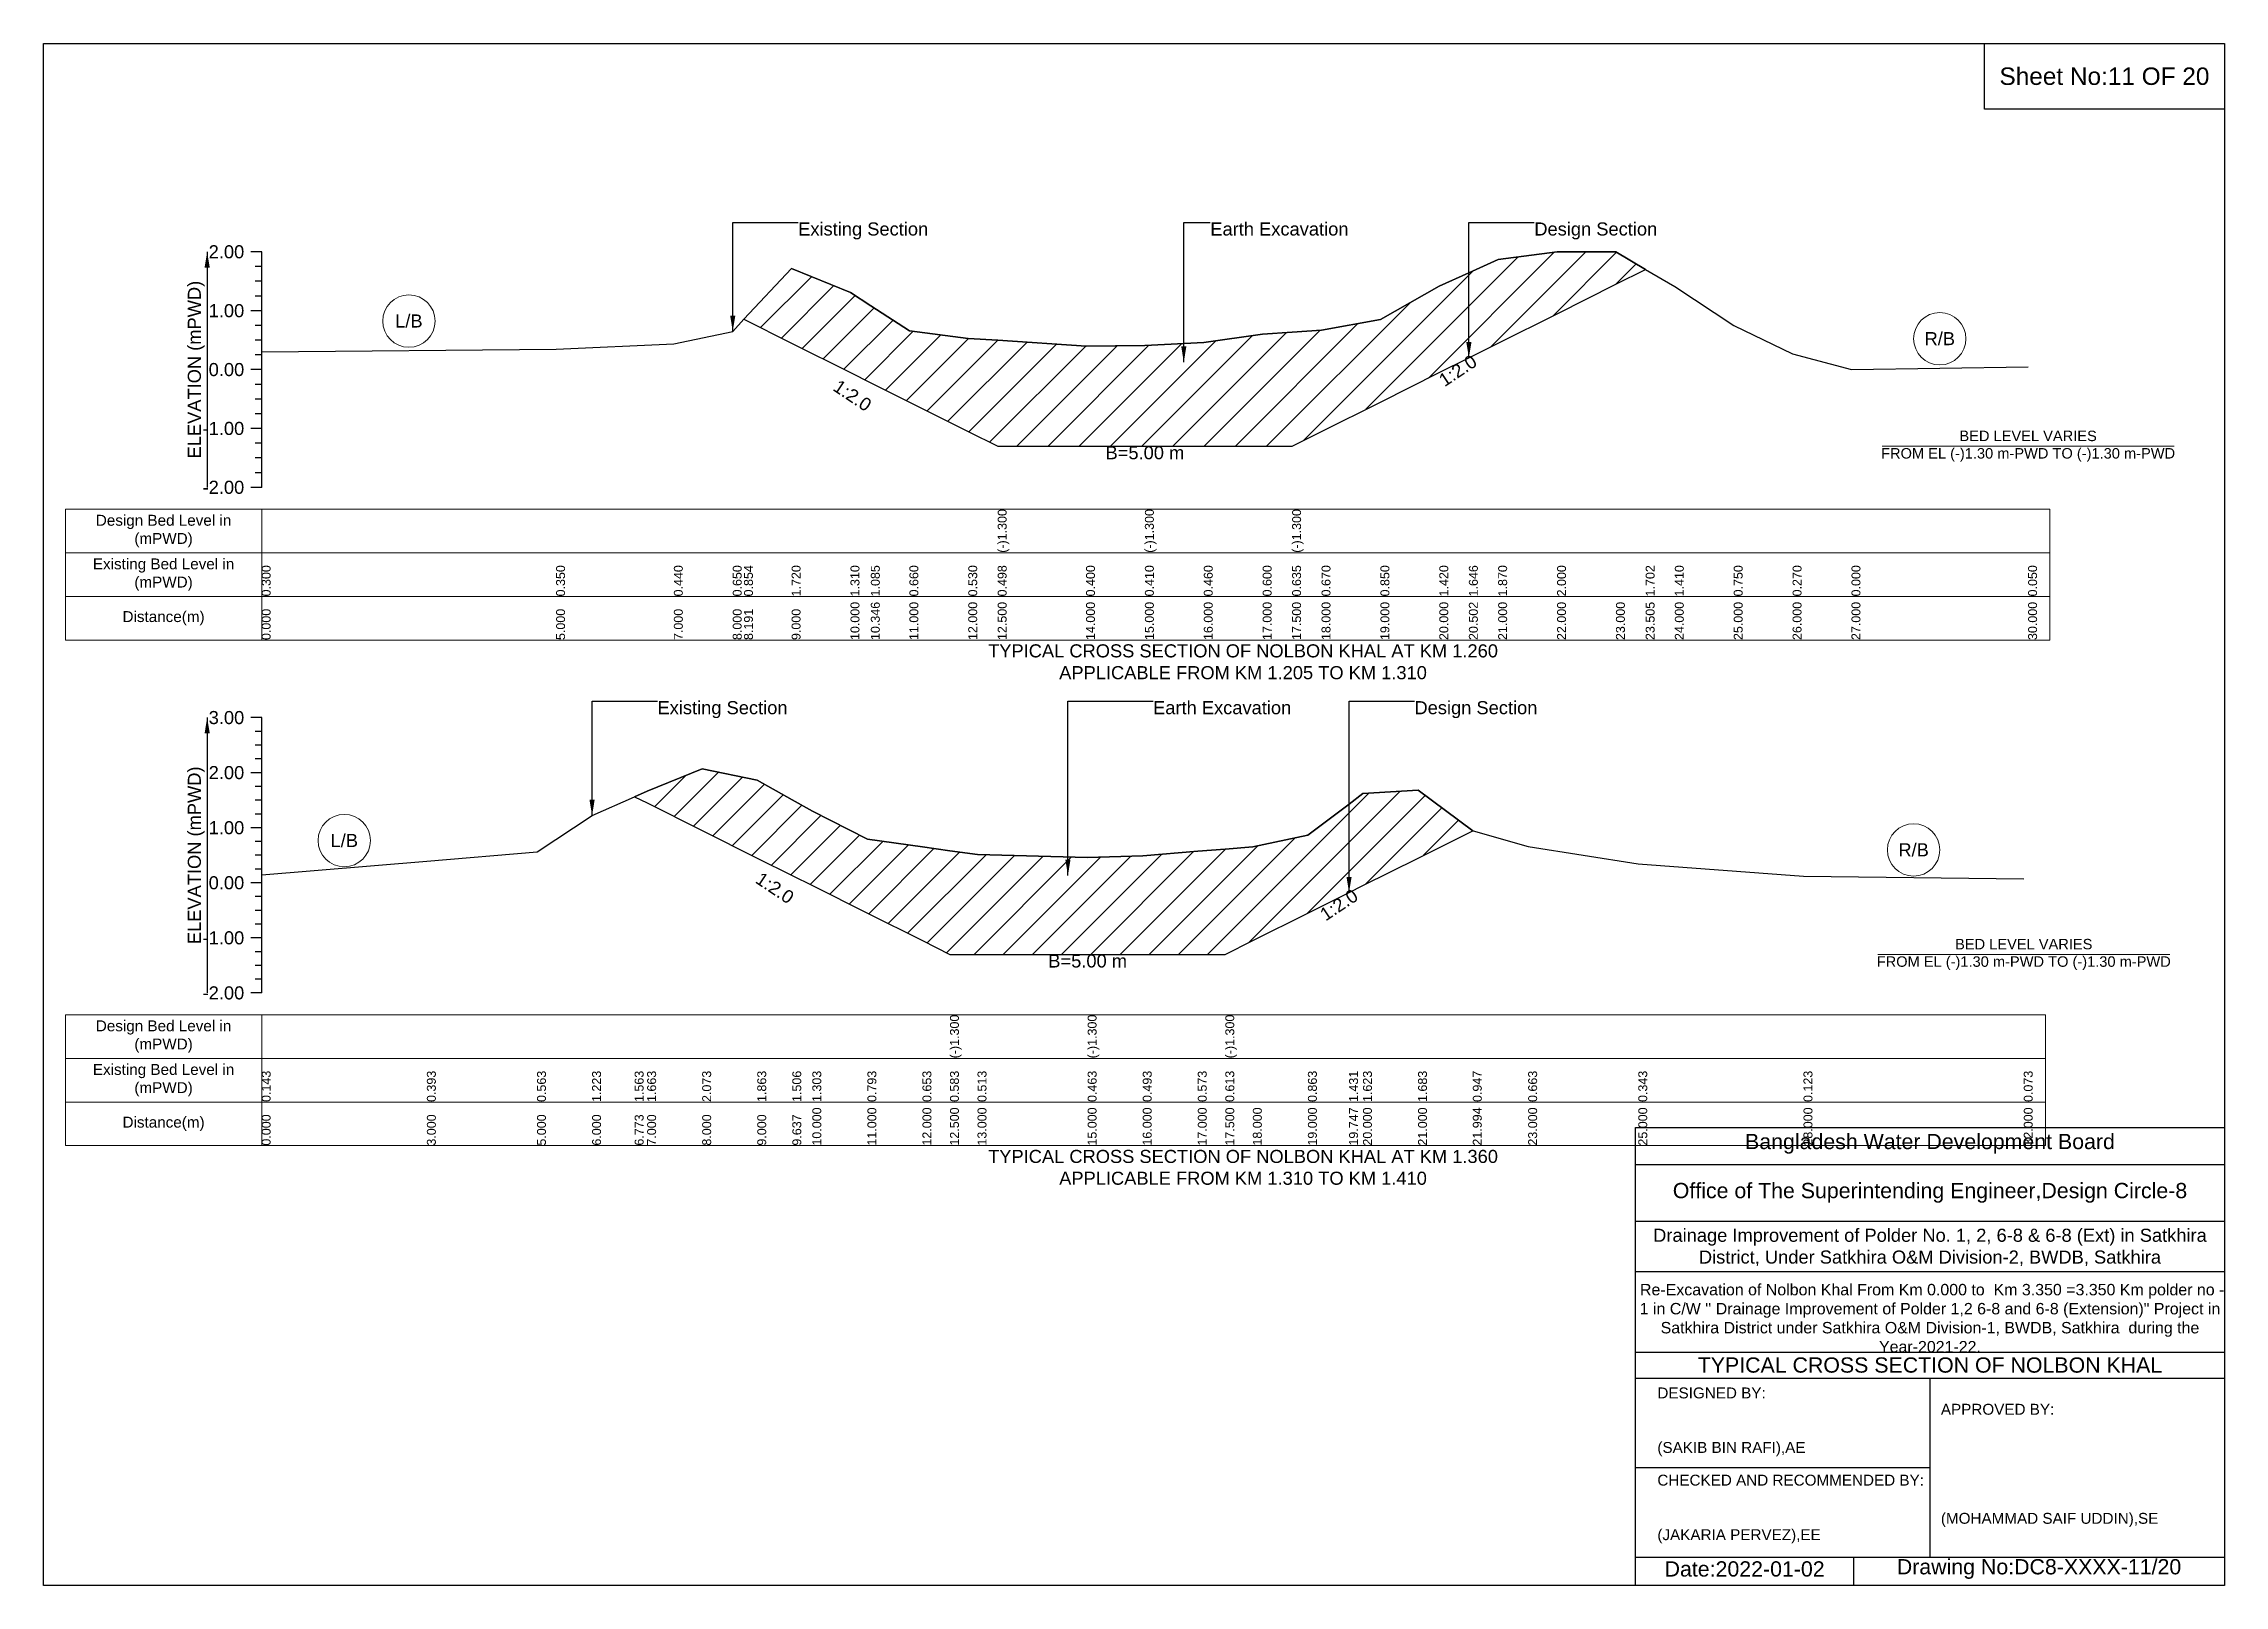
# Model space of a CAD drawing. Header units: inches. Extents: x 91000 to 298000, y -5656 to 0.
# Drawn here: x 200000 to 208000, y -5656 to 0 of the extents above; entities that cross this region are included whole.
import ezdxf

# ---------------------------------------------------------------- set-up
doc = ezdxf.new("R2010")
doc.units = ezdxf.units.IN
doc.header["$LTSCALE"] = 7
doc.header["$MEASUREMENT"] = 0
for name, color, linetype, lineweight in [('Cross section Data Border', 7, 'Continuous', 9), ('Cross Section Labels', 7, 'Continuous', 9), ('Existing_Bed_Level for Xsection', 7, 'Continuous', 25)]:
    doc.layers.add(name, color=color, linetype=linetype, lineweight=lineweight)
doc.styles.get("Standard").update_dxf_attribs({"font": 'arial.ttf'})
doc.dimstyles.get("Standard").update_dxf_attribs({"dimtxt": 0.18, "dimasz": 0.18, "dimexe": 0.18, "dimexo": 0.0625, "dimgap": 0.09, "dimtad": 0, "dimtih": 1, "dimtoh": 1, "dimdec": 4, "dimzin": 0, "dimdsep": 46, "dimtxsty": 'Standard', "dimcen": 0.09, "dimadec": 0, "dimazin": 0, "dimtfac": 1, "dimtdec": 4, "dimtofl": 0, "dimtmove": 0, "dimatfit": 3, "dimfxl": 1, "dimtolj": 1, "dimtzin": 0, "dimarcsym": 0})

msp = doc.modelspace()

# ---------------------------------------------------------------- texts
at = {"attachment_point": 5}
for s, insert, char_height in [('Sheet No:11 OF 20', (207560, -120), 64), ('Bangladesh Water Development Board', (206920, -4036), 56), ('Office of The Superintending Engineer,Design Circle-8', (206920, -4216), 56)]:
    msp.add_mtext(s, dxfattribs=dict(at, insert=insert, char_height=char_height))
for s, insert, char_height, width, attachment_point in [('Drainage Improvement of Polder No. 1, 2, 6-8 & 6-8 (Ext) in Satkhira District, Under Satkhira O&M Division-2, BWDB, Satkhira', (206920, -4416), 48, 2240, 5), (' Re-Excavation of Nolbon Khal From Km 0.000 to  Km 3.350 =3.350 Km polder no - 1 in C/W \'\' Drainage Improvement of Polder 1,2 6-8 and 6-8 (Extension)" Project in Satkhira District under Satkhira O&M Division-1, BWDB, Satkhira  during the Year-2021-22. ', (206920, -4676), 41.8678, 2160, 5), ('TYPICAL CROSS SECTION OF NOLBON KHAL', (206920, -4848), 56, 2240, 5), ('DESIGNED BY:^J^J^J(SAKIB BIN RAFI),AE', (205920, -5056), 40, 1120, 4), ('APPROVED BY:^J^J^J^J^J^J(MOHAMMAD SAIF UDDIN),SE', (206960, -5216), 40, 1120, 4), ('CHECKED AND RECOMMENDED BY:^J^J^J(JAKARIA PERVEZ),EE', (205920, -5376), 40, 1120, 4), ('Date:2022-01-02', (206240, -5596), 56, 1120, 5), ('Drawing No:DC8-XXXX-11/20', (207320, -5596), 56, 1760, 5)]:
    msp.add_mtext(s, dxfattribs=dict(insert=insert, char_height=char_height, width=width, attachment_point=attachment_point))
at = {"layer": 'Cross section Data Border', "char_height": 40, "width": 640, "attachment_point": 5}
for s, insert in [('Design Bed Level in (mPWD)', (200440, -1788)), ('Existing Bed Level in (mPWD)', (200440, -1948)), ('Distance(m)', (200440, -2108)), ('Design Bed Level in (mPWD)', (200440, -3642.7)), ('Existing Bed Level in (mPWD)', (200440, -3802.7)), ('Distance(m)', (200440, -3962.7))]:
    msp.add_mtext(s, dxfattribs=dict(at, insert=insert))
at = {"layer": 'Cross Section Labels'}
for s, insert, char_height, attachment_point in [('Existing Section', (202768, -656), 48, 1), ('Earth Excavation', (204280, -656), 48, 1), ('Design Section', (205468.5, -656), 48, 1), ('L/B', (201340, -1017.8), 48, 5), ('R/B', (206956, -1082.6), 48, 5), ('BED LEVEL VARIES ^JFROM EL (-)1.30 m-PWD TO (-)1.30 m-PWD', (207280, -1476.8), 38.4, 5), ('B=5.00 m', (204040, -1476.8), 48, 2), ('TYPICAL CROSS SECTION OF NOLBON KHAL AT KM 1.260^JAPPLICABLE FROM KM 1.205 TO KM 1.310', (204400, -2268), 48, 5), ('Existing Section', (202252, -2412.1), 48, 1), ('Earth Excavation', (204070, -2412.1), 48, 1), ('Design Section', (205028.9, -2412.1), 48, 1), ('L/B', (201103, -2923.6), 48, 5), ('R/B', (206860, -2957.9), 48, 5), ('B=5.00 m', (203830, -3341.3), 48, 2), ('BED LEVEL VARIES ^JFROM EL (-)1.30 m-PWD TO (-)1.30 m-PWD', (207264, -3341.3), 38.4, 5), ('TYPICAL CROSS SECTION OF NOLBON KHAL AT KM 1.360^JAPPLICABLE FROM KM 1.310 TO KM 1.410', (204400, -4122.7), 48, 5)]:
    msp.add_mtext(s, dxfattribs=dict(at, insert=insert, char_height=char_height, attachment_point=attachment_point))
at = {"layer": 'Cross Section Labels', "char_height": 48, "attachment_point": 2}
for insert, rotation in [((205174.5, -1179.6), 33.69007), ((202980.6, -1271.1), 326.30993), ((202696.1, -3077.4), 326.30993), ((204738.4, -3139.6), 33.69007)]:
    msp.add_mtext('1:2.0', dxfattribs=dict(at, insert=insert, rotation=rotation))
at = {"layer": 'Existing_Bed_Level for Xsection', "char_height": 48, "attachment_point": 6}
for s, insert in [('2.00', (200736, -764)), ('1.00', (200736, -980)), ('0.00', (200736, -1196)), ('-1.00', (200736, -1412)), ('-2.00', (200736, -1628)), ('3.00', (200736, -2472.7)), ('2.00', (200736, -2674.7)), ('1.00', (200736, -2876.7)), ('0.00', (200736, -3078.7)), ('-1.00', (200736, -3280.7)), ('-2.00', (200736, -3482.7))]:
    msp.add_mtext(s, dxfattribs=dict(at, insert=insert))
at = {"layer": 'Existing_Bed_Level for Xsection', "rotation": 90}
for s, insert, char_height, attachment_point in [('ELEVATION (mPWD)', (200560, -1196), 48, 5), ('(-)1.300', (203500, -1868), 32.8, 1), ('(-)1.300', (204040, -1868), 32.8, 1), ('(-)1.300', (204580, -1868), 32.8, 1), ('0.300', (200800, -2028), 32.8, 1), ('0.350', (201880, -2028), 32.8, 1), ('0.440', (202312, -2028), 32.8, 1), ('0.650', (202528, -2028), 32.8, 1), ('0.854', (202569.3, -2028), 32.8, 1), ('1.720', (202744, -2028), 32.8, 1), ('1.310', (202960, -2028), 32.8, 1), ('1.085', (203034.6, -2028), 32.8, 1), ('0.660', (203176, -2028), 32.8, 1), ('0.530', (203392, -2028), 32.8, 1), ('0.498', (203500, -2028), 32.8, 1), ('0.400', (203824, -2028), 32.8, 1), ('0.410', (204040, -2028), 32.8, 1), ('0.460', (204256, -2028), 32.8, 1), ('0.600', (204472, -2028), 32.8, 1), ('0.635', (204580, -2028), 32.8, 1), ('0.670', (204688, -2028), 32.8, 1), ('0.850', (204904, -2028), 32.8, 1), ('1.420', (205120, -2028), 32.8, 1), ('1.646', (205228.5, -2028), 32.8, 1), ('1.870', (205336, -2028), 32.8, 1), ('2.000', (205552, -2028), 32.8, 1), ('1.702', (205877, -2028), 32.8, 1), ('1.410', (205984, -2028), 32.8, 1), ('0.750', (206200, -2028), 32.8, 1), ('0.270', (206416, -2028), 32.8, 1), ('0.000', (206632, -2028), 32.8, 1), ('0.050', (207280, -2028), 32.8, 1), ('0.000', (200800, -2188), 32.8, 1), ('5.000', (201880, -2188), 32.8, 1), ('7.000', (202312, -2188), 32.8, 1), ('8.000', (202528, -2188), 32.8, 1), ('8.191', (202569.3, -2188), 32.8, 1), ('9.000', (202744, -2188), 32.8, 1), ('10.000', (202960, -2188), 32.8, 1), ('10.346', (203034.6, -2188), 32.8, 1), ('11.000', (203176, -2188), 32.8, 1), ('12.000', (203392, -2188), 32.8, 1), ('12.500', (203500, -2188), 32.8, 1), ('14.000', (203824, -2188), 32.8, 1), ('15.000', (204040, -2188), 32.8, 1), ('16.000', (204256, -2188), 32.8, 1), ('17.000', (204472, -2188), 32.8, 1), ('17.500', (204580, -2188), 32.8, 1), ('18.000', (204688, -2188), 32.8, 1), ('19.000', (204904, -2188), 32.8, 1), ('20.000', (205120, -2188), 32.8, 1), ('20.502', (205228.5, -2188), 32.8, 1), ('21.000', (205336, -2188), 32.8, 1), ('22.000', (205552, -2188), 32.8, 1), ('23.000', (205768, -2188), 32.8, 1), ('23.505', (205877, -2188), 32.8, 1), ('24.000', (205984, -2188), 32.8, 1), ('25.000', (206200, -2188), 32.8, 1), ('26.000', (206416, -2188), 32.8, 1), ('27.000', (206632, -2188), 32.8, 1), ('30.000', (207280, -2188), 32.8, 1), ('ELEVATION (mPWD)', (200560, -2977.7), 48, 5), ('(-)1.300', (203325, -3722.7), 32.8, 1), ('(-)1.300', (203830, -3722.7), 32.8, 1), ('(-)1.300', (204335, -3722.7), 32.8, 1), ('0.143', (200800, -3882.7), 32.8, 1), ('0.393', (201406, -3882.7), 32.8, 1), ('0.563', (201810, -3882.7), 32.8, 1), ('1.223', (202012, -3882.7), 32.8, 1), ('1.563', (202168.2, -3882.7), 32.8, 1), ('1.663', (202214, -3882.7), 32.8, 1), ('2.073', (202416, -3882.7), 32.8, 1), ('1.863', (202618, -3882.7), 32.8, 1), ('1.506', (202746.6, -3882.7), 32.8, 1), ('1.303', (202820, -3882.7), 32.8, 1), ('0.793', (203022, -3882.7), 32.8, 1), ('0.653', (203224, -3882.7), 32.8, 1), ('0.583', (203325, -3882.7), 32.8, 1), ('0.513', (203426, -3882.7), 32.8, 1), ('0.463', (203830, -3882.7), 32.8, 1), ('0.493', (204032, -3882.7), 32.8, 1), ('0.573', (204234, -3882.7), 32.8, 1), ('0.613', (204335, -3882.7), 32.8, 1), ('0.863', (204638, -3882.7), 32.8, 1), ('1.431', (204788.9, -3882.7), 32.8, 1), ('1.623', (204840, -3882.7), 32.8, 1), ('1.683', (205042, -3882.7), 32.8, 1), ('0.947', (205242.9, -3882.7), 32.8, 1), ('0.663', (205446, -3882.7), 32.8, 1), ('0.343', (205850, -3882.7), 32.8, 1), ('0.123', (206456, -3882.7), 32.8, 1), ('0.073', (207264, -3882.7), 32.8, 1), ('10.000', (202820, -4042.7), 32.8, 1), ('11.000', (203022, -4042.7), 32.8, 1), ('12.000', (203224, -4042.7), 32.8, 1), ('12.500', (203325, -4042.7), 32.8, 1), ('13.000', (203426, -4042.7), 32.8, 1), ('15.000', (203830, -4042.7), 32.8, 1), ('16.000', (204032, -4042.7), 32.8, 1), ('17.000', (204234, -4042.7), 32.8, 1), ('17.500', (204335, -4042.7), 32.8, 1), ('18.000', (204436, -4042.7), 32.8, 1), ('19.000', (204638, -4042.7), 32.8, 1), ('19.747', (204788.9, -4042.7), 32.8, 1), ('20.000', (204840, -4042.7), 32.8, 1), ('21.000', (205042, -4042.7), 32.8, 1), ('21.994', (205242.9, -4042.7), 32.8, 1), ('23.000', (205446, -4042.7), 32.8, 1), ('25.000', (205850, -4042.7), 32.8, 1), ('28.000', (206456, -4042.7), 32.8, 1), ('32.000', (207264, -4042.7), 32.8, 1), ('0.000', (200800, -4042.7), 32.8, 1), ('3.000', (201406, -4042.7), 32.8, 1), ('5.000', (201810, -4042.7), 32.8, 1), ('6.000', (202012, -4042.7), 32.8, 1), ('6.773', (202168.2, -4042.7), 32.8, 1), ('7.000', (202214, -4042.7), 32.8, 1), ('8.000', (202416, -4042.7), 32.8, 1), ('9.000', (202618, -4042.7), 32.8, 1), ('9.637', (202746.6, -4042.7), 32.8, 1)]:
    msp.add_mtext(s, dxfattribs=dict(at, insert=insert, char_height=char_height, attachment_point=attachment_point))

# ---------------------------------------------------------------- hatches: boundary and pattern name
at = {"layer": 'Existing_Bed_Level for Xsection'}
h = msp.add_hatch(dxfattribs=at)
h.set_pattern_fill('ANSI31', color=256, scale=648, style=0)
h.paths.add_polyline_path([(202569.3, -1011.4), (202744, -1098.8), (202960, -1206.8), (203034.6, -1244.1), (203176, -1314.8), (203392, -1422.8), (203500, -1476.8), (203824, -1476.8), (204040, -1476.8), (204256, -1476.8), (204472, -1476.8), (204580, -1476.8), (204688, -1422.8), (204904, -1314.8), (205120, -1206.8), (205228.5, -1152.6), (205336, -1098.8), (205552, -990.8), (205768, -882.8), (205877, -828.3), (205768, -764), (205552, -764), (205336, -792.1), (205228.5, -840.5), (205120, -889.3), (204904, -1012.4), (204688, -1051.3), (204580, -1058.8), (204472, -1066.4), (204256, -1096.6), (204040, -1107.4), (203824, -1109.6), (203500, -1088.5), (203392, -1081.5), (203176, -1053.4), (203034.6, -961.6), (202960, -913), (202744, -824.5)])
h = msp.add_hatch(dxfattribs=at)
h.set_pattern_fill('ANSI31', color=256, scale=606, style=0)
h.paths.add_polyline_path([(202168.2, -2763), (202214, -2785.8), (202416, -2886.8), (202618, -2987.8), (202746.6, -3052.2), (202820, -3088.8), (203022, -3189.8), (203224, -3290.8), (203325, -3341.3), (203426, -3341.3), (203830, -3341.3), (204032, -3341.3), (204234, -3341.3), (204335, -3341.3), (204436, -3290.8), (204638, -3189.8), (204788.9, -3114.4), (204840, -3088.8), (205042, -2987.8), (205242.9, -2887.4), (205042, -2738.8), (204840, -2750.9), (204788.9, -2789.7), (204638, -2904.4), (204436, -2946.8), (204335, -2954.9), (204234, -2963), (204032, -2979.2), (203830, -2985.2), (203426, -2975.1), (203325, -2961), (203224, -2946.8), (203022, -2918.6), (202820, -2815.5), (202746.6, -2774.4), (202618, -2702.4), (202416, -2660), (202214, -2742.8)])

# ---------------------------------------------------------------- linework, layer by layer
for points in [[(200000, 0), (208000, 0), (208000, -5656), (200000, -5656)], [(207120, 0), (208000, 0), (208000, -240), (207120, -240)]]:
    msp.add_lwpolyline(points, close=True)
for points in [[(205840, -5656), (205840, -3976), (208000, -3976)], [(205840, -4112), (208000, -4112)], [(205840, -4320), (208000, -4320)], [(205840, -4504), (208000, -4504)], [(205840, -4800), (208000, -4800)], [(205840, -4896), (208000, -4896)], [(206920, -4896), (206920, -5552)], [(205840, -5224), (206920, -5224)], [(205840, -5552), (208000, -5552)], [(206640, -5552), (206640, -5656)]]:
    msp.add_lwpolyline(points)
at = {"layer": 'Cross section Data Border'}
for points in [[(200080, -1708), (207360, -1708), (207360, -2188), (200080, -2188)], [(200080, -3562.7), (207344, -3562.7), (207344, -4042.7), (200080, -4042.7)]]:
    msp.add_lwpolyline(points, close=True, dxfattribs=at)
for points in [[(200800, -1708), (200800, -2188)], [(200080, -1868), (207360, -1868)], [(200080, -2028), (207360, -2028)], [(200800, -3562.7), (200800, -4042.7)], [(200080, -3722.7), (207344, -3722.7)], [(200080, -3882.7), (207344, -3882.7)]]:
    msp.add_lwpolyline(points, dxfattribs=at)
at = {"layer": 'Cross Section Labels'}
for points in [[(206744.2, -1476.8), (207815.8, -1476.8)], [(206728.2, -3341.3), (207799.8, -3341.3)]]:
    msp.add_lwpolyline(points, dxfattribs=at)
for centre in [(201340, -1017.8), (206956, -1082.6), (201103, -2923.6), (206860, -2957.9)]:
    msp.add_circle(centre, 96, dxfattribs=at)
at = {"layer": 'Existing_Bed_Level for Xsection'}
for points in [[(200800, -764), (200760, -764)], [(200800, -1131.2), (201880, -1120.4), (202312, -1101), (202528, -1055.6), (202569.3, -1011.4), (202744, -824.5), (202960, -913), (203034.6, -961.6), (203176, -1053.4), (203392, -1081.5), (203500, -1088.5), (203500, -1088.5), (203824, -1109.6), (204040, -1107.4), (204040, -1107.4), (204256, -1096.6), (204472, -1066.4), (204580, -1058.8), (204580, -1058.8), (204688, -1051.3), (204904, -1012.4), (205120, -889.3), (205228.5, -840.5), (205336, -792.1), (205552, -764), (205768, -764), (205877, -828.3), (205984, -891.4), (206200, -1034), (206416, -1137.7), (206632, -1196), (207280, -1185.2)], [(200800, -1628), (200800, -1412), (200800, -1196), (200800, -980), (200800, -764)], [(200800, -818), (200776, -818)], [(200800, -872), (200776, -872)], [(200800, -926), (200776, -926)], [(200800, -980), (200760, -980)], [(200800, -1034), (200776, -1034)], [(200800, -1088), (200776, -1088)], [(200800, -1196), (200760, -1196)], [(200800, -1142), (200776, -1142)], [(200800, -1250), (200776, -1250)], [(200800, -1304), (200776, -1304)], [(200800, -1358), (200776, -1358)], [(200800, -1412), (200760, -1412)], [(200800, -1466), (200776, -1466)], [(200800, -1520), (200776, -1520)], [(200800, -1574), (200776, -1574)], [(200800, -1628), (200760, -1628)], [(200800, -2472.7), (200760, -2472.7)], [(200800, -3482.7), (200800, -3280.7), (200800, -3078.7), (200800, -2876.7), (200800, -2674.7), (200800, -2472.7)], [(200800, -2523.2), (200776, -2523.2)], [(200800, -2573.7), (200776, -2573.7)], [(200800, -2624.2), (200776, -2624.2)], [(200800, -2674.7), (200760, -2674.7)], [(200800, -3049.9), (201406, -2999.4), (201810, -2965), (202012, -2831.7), (202168.2, -2763), (202214, -2742.8), (202416, -2660), (202618, -2702.4), (202746.6, -2774.4), (202820, -2815.5), (203022, -2918.6), (203224, -2946.8), (203325, -2961), (203325, -2961), (203426, -2975.1), (203830, -2985.2), (203830, -2985.2), (204032, -2979.2), (204234, -2963), (204335, -2954.9), (204335, -2954.9), (204436, -2946.8), (204638, -2904.4), (204788.9, -2789.7), (204840, -2750.9), (205042, -2738.8), (205242.9, -2887.4), (205244, -2888.3), (205446, -2944.8), (205850, -3009.5), (206456, -3053.9), (207264, -3064)], [(200800, -2725.2), (200776, -2725.2)], [(200800, -2775.7), (200776, -2775.7)], [(200800, -2876.7), (200760, -2876.7)], [(200800, -2826.2), (200776, -2826.2)], [(200800, -2927.2), (200776, -2927.2)], [(200800, -2977.7), (200776, -2977.7)], [(200800, -3028.2), (200776, -3028.2)], [(200800, -3078.7), (200760, -3078.7)], [(200800, -3129.2), (200776, -3129.2)], [(200800, -3179.7), (200776, -3179.7)], [(200800, -3230.2), (200776, -3230.2)], [(200800, -3280.7), (200760, -3280.7)], [(200800, -3331.2), (200776, -3331.2)], [(200800, -3381.7), (200776, -3381.7)], [(200800, -3432.2), (200776, -3432.2)], [(200800, -3482.7), (200760, -3482.7)]]:
    msp.add_lwpolyline(points, dxfattribs=at)
for points in [[(202569.3, -1011.4), (202569.3, -1011.4), (202744, -1098.8), (202960, -1206.8), (203034.6, -1244.1), (203176, -1314.8), (203392, -1422.8), (203500, -1476.8), (203500, -1476.8), (203824, -1476.8), (204040, -1476.8), (204040, -1476.8), (204256, -1476.8), (204472, -1476.8), (204580, -1476.8), (204580, -1476.8), (204688, -1422.8), (204904, -1314.8), (205120, -1206.8), (205228.5, -1152.6), (205336, -1098.8), (205552, -990.8), (205768, -882.8), (205877, -828.3), (205768, -764), (205552, -764), (205336, -792.1), (205228.5, -840.5), (205120, -889.3), (204904, -1012.4), (204688, -1051.3), (204580, -1058.8), (204580, -1058.8), (204472, -1066.4), (204256, -1096.6), (204040, -1107.4), (204040, -1107.4), (203824, -1109.6), (203500, -1088.5), (203500, -1088.5), (203392, -1081.5), (203176, -1053.4), (203034.6, -961.6), (202960, -913), (202744, -824.5), (202569.3, -1011.4)], [(202168.2, -2763), (202214, -2785.8), (202416, -2886.8), (202618, -2987.8), (202746.6, -3052.2), (202820, -3088.8), (203022, -3189.8), (203224, -3290.8), (203325, -3341.3), (203325, -3341.3), (203426, -3341.3), (203830, -3341.3), (203830, -3341.3), (204032, -3341.3), (204234, -3341.3), (204335, -3341.3), (204335, -3341.3), (204436, -3290.8), (204638, -3189.8), (204788.9, -3114.4), (204840, -3088.8), (205042, -2987.8), (205242.9, -2887.4), (205242.9, -2887.4), (205242.9, -2887.4), (205042, -2738.8), (204840, -2750.9), (204788.9, -2789.7), (204638, -2904.4), (204436, -2946.8), (204335, -2954.9), (204335, -2954.9), (204234, -2963), (204032, -2979.2), (203830, -2985.2), (203830, -2985.2), (203426, -2975.1), (203325, -2961), (203325, -2961), (203224, -2946.8), (203022, -2918.6), (202820, -2815.5), (202746.6, -2774.4), (202618, -2702.4), (202416, -2660), (202214, -2742.8)]]:
    msp.add_lwpolyline(points, close=True, dxfattribs=at)

msp.set_redraw_order([(e.dxf.handle, doc.entitydb.next_handle()) for e in msp.query("TEXT MTEXT ATTDEF DIMENSION ARC_DIMENSION")])  # texts and dimensions are drawn at this point

# ---------------------------------------------------------------- leaders
at = {"layer": 'Cross Section Labels', "annotation_type": 0, "has_hookline": 1, "hookline_direction": 0}
for points, text_width in [([(202528, -1055.6), (202528, -656), (202767.9, -656)], 467.2), ([(204182.7, -1168.4), (204182.7, -656), (204279.9, -656)], 497), ([(205228.5, -1152.6), (205228.5, -656), (205468.4, -656)], 441.2), ([(202012, -2831.7), (202012, -2412.1), (202251.9, -2412.1)], 467.2), ([(203757.6, -3051.4), (203757.6, -2412.1), (204069.9, -2412.1)], 497), ([(204788.9, -3114.4), (204788.9, -2412.1), (205028.8, -2412.1)], 441.2)]:
    msp.add_leader(points, dimstyle='Standard', override={"dimasz": 57.6}, dxfattribs=dict(at, text_width=text_width))
at = {"layer": 'Existing_Bed_Level for Xsection'}
for points in [[(200600, -764), (200600, -1628)], [(200600, -2472.7), (200600, -3482.7)]]:
    msp.add_leader(points, dimstyle='Standard', override={"dimasz": 57.6}, dxfattribs=at)

doc.saveas('drawing.dxf')
